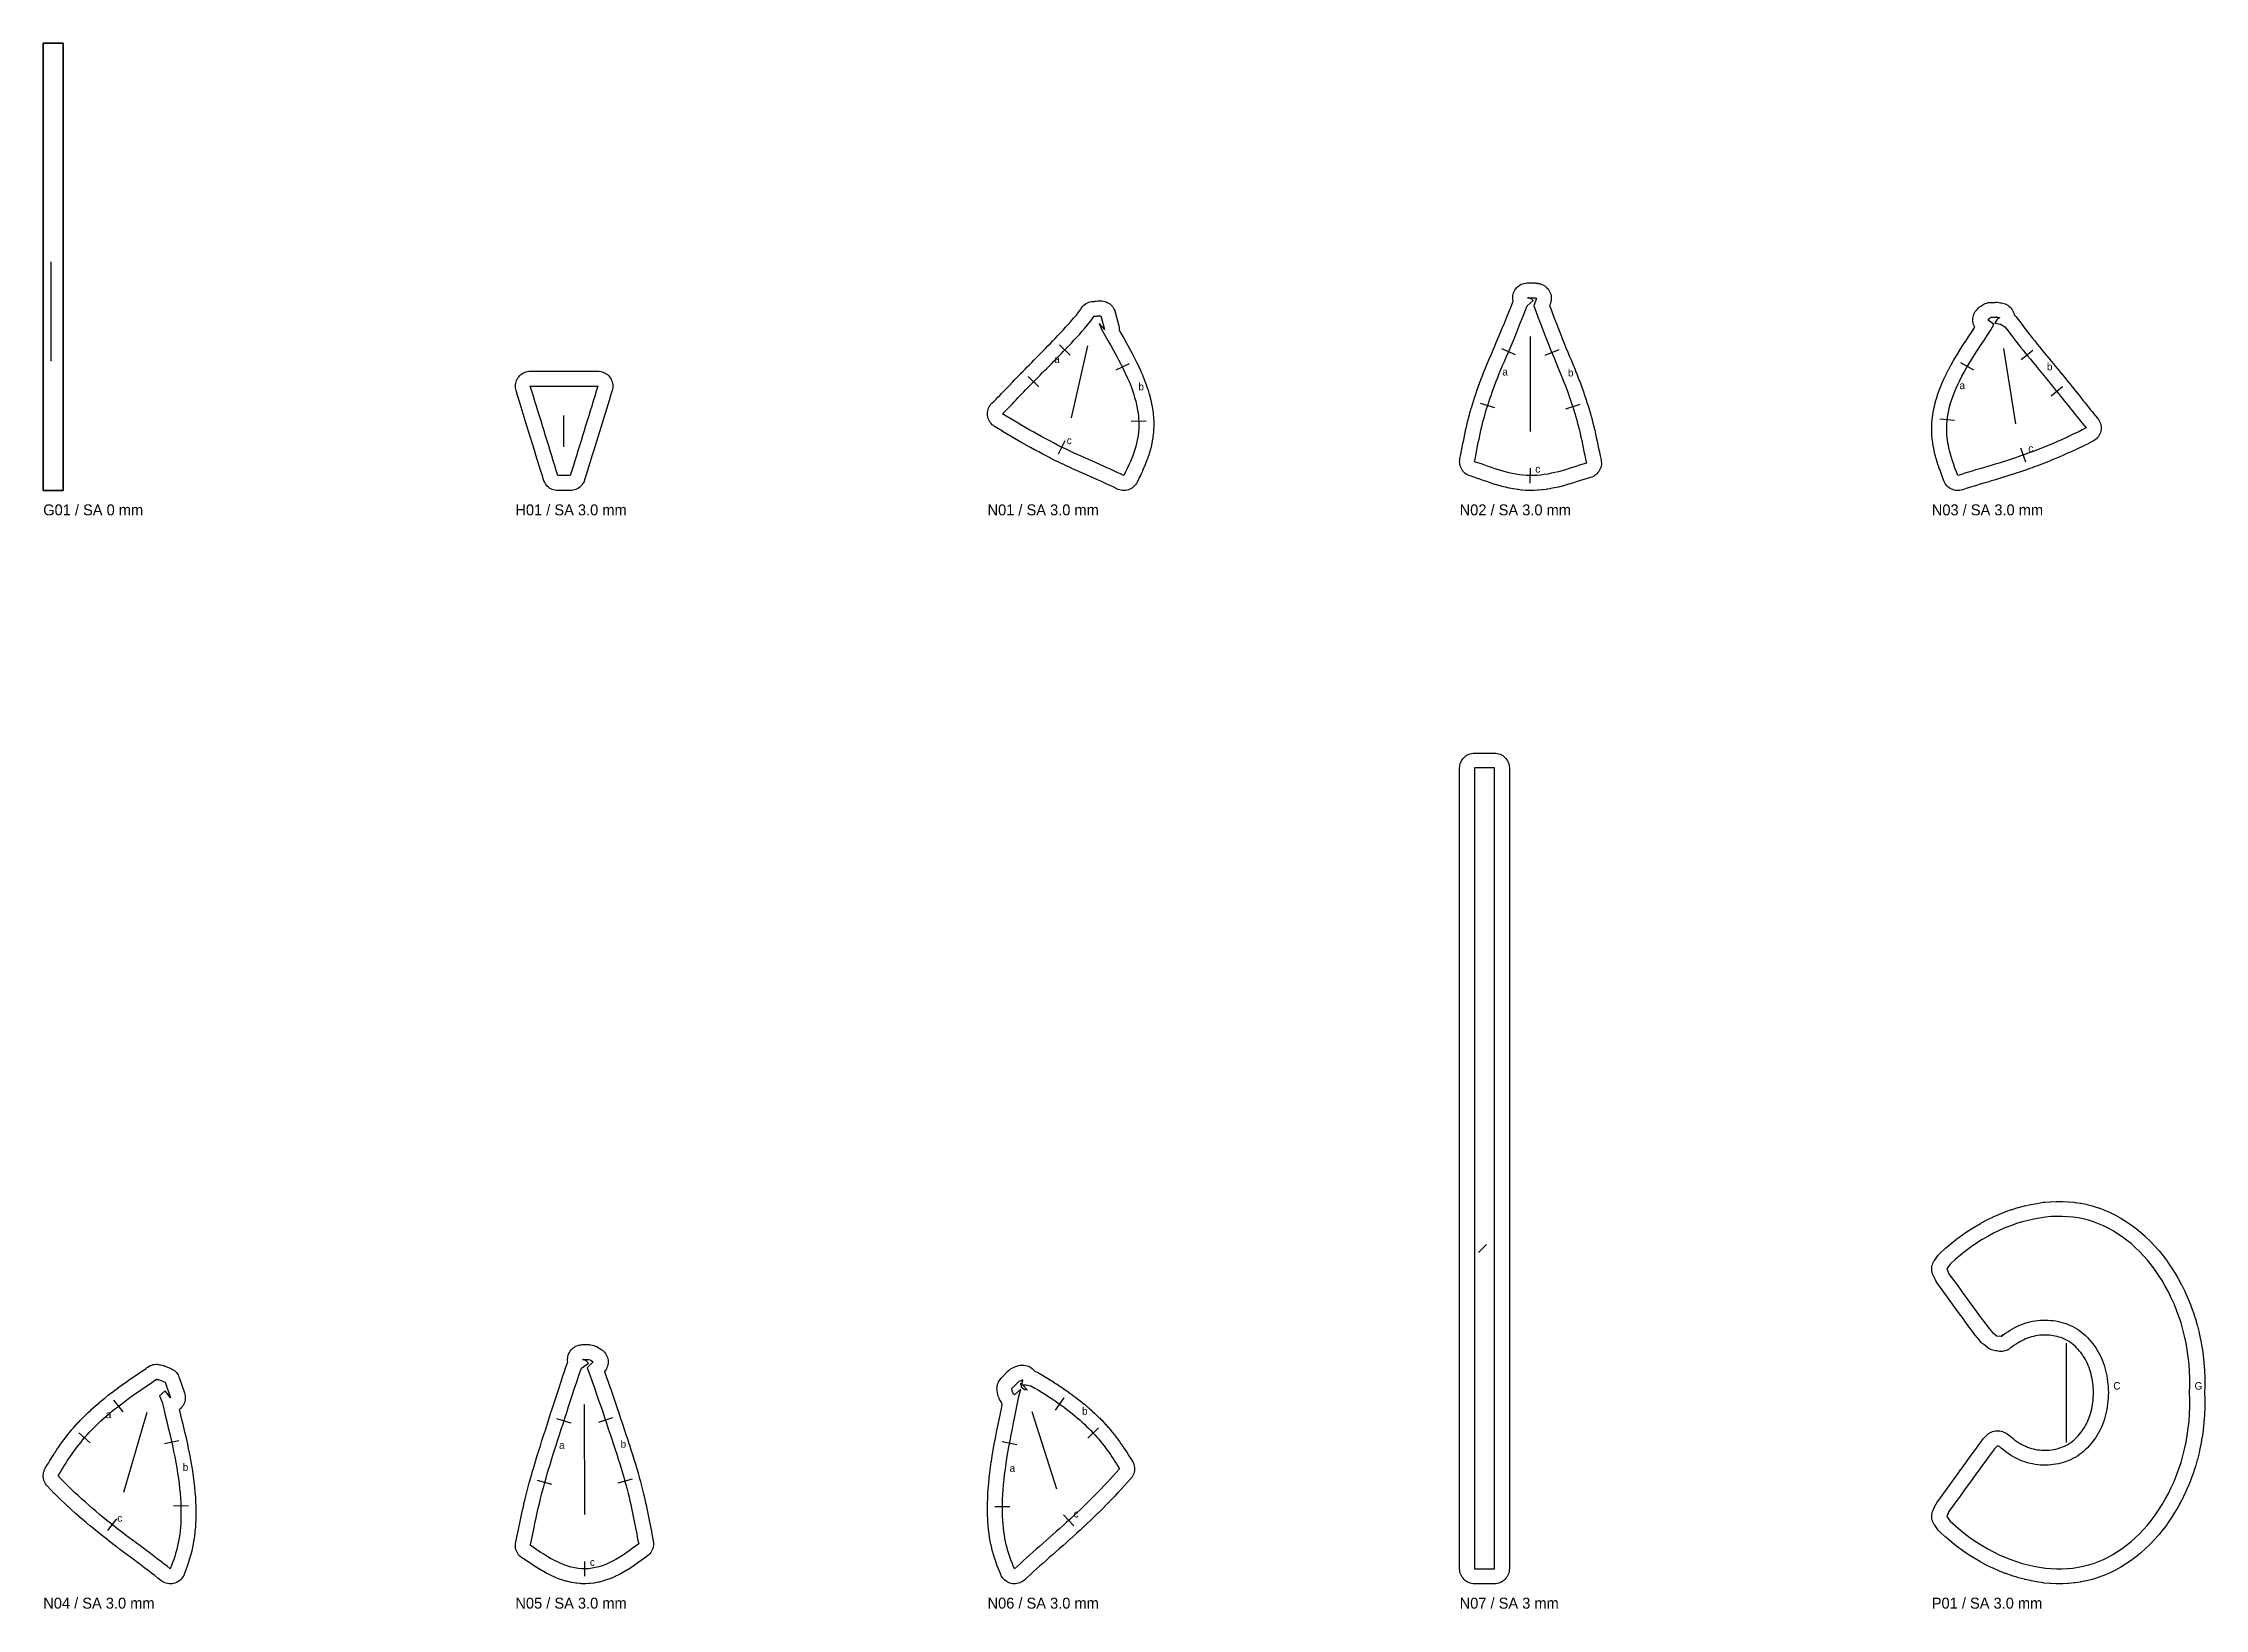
# Model space of a CAD drawing. Header units: millimetres. Extents: x 0 to 435, y -665 to 180.
# Drawn here: x 0 to 434.9, y -445 to -130 of the extents above; entities that cross this region are included whole.
import ezdxf

# ---------------------------------------------------------------- set-up
doc = ezdxf.new("R2010")
doc.units = ezdxf.units.MM
for name, color, linetype in [('CUT', 7, 'Continuous'), ('GRAIN', 4, 'Continuous'), ('LABEL', 8, 'Continuous'), ('NOTCH', 2, 'Continuous'), ('SEW', 5, 'Continuous')]:
    doc.layers.add(name, color=color, linetype=linetype)

msp = doc.modelspace()

# ---------------------------------------------------------------- texts
at = {"layer": 'LABEL'}
for s, height, p in [('a', 1.5, (203.42, -194.33)), ('a', 1.5, (293.59, -196.85)), ('b', 1.5, (306.78, -197.05)), ('b', 1.5, (403.16, -195.82)), ('b', 1.5, (220.36, -199.84)), ('a', 1.5, (385.57, -199.6)), ('c', 1.5, (205.95, -210.67)), ('c', 1.5, (399.42, -212.27)), ('c', 1.5, (300.22, -216.4)), ('G01 / SA 0 mm', 2.2, (0, -225)), ('H01 / SA 3.0 mm', 2.2, (95, -225)), ('N01 / SA 3.0 mm', 2.2, (190, -225)), ('N02 / SA 3.0 mm', 2.2, (285, -225)), ('N03 / SA 3.0 mm', 2.2, (380, -225)), ('C', 1.5, (416.53, -400.91)), ('G', 1.5, (432.88, -400.93)), ('b', 1.5, (209.02, -405.97)), ('a', 1.5, (12.58, -406.67)), ('a', 1.5, (103.79, -412.83)), ('b', 1.5, (116.17, -412.62)), ('b', 1.5, (28.07, -417.3)), ('a', 1.5, (194.44, -417.48)), ('c', 1.5, (207.33, -426.66)), ('c', 1.5, (14.9, -427.51)), ('c', 1.5, (109.99, -436.4)), ('N04 / SA 3.0 mm', 2.2, (0, -445)), ('N05 / SA 3.0 mm', 2.2, (95, -445)), ('N06 / SA 3.0 mm', 2.2, (190, -445)), ('N07 / SA 3 mm', 2.2, (285, -445)), ('P01 / SA 3.0 mm', 2.2, (380, -445))]:
    msp.add_text(s, height=height, dxfattribs=at).set_placement(p)

# ---------------------------------------------------------------- linework, layer by layer
at = {"layer": 'CUT'}
for points in [[(0, -220), (0, -129.99), (4, -129.99), (4, -220)], [(295.76, -181.88), (295.71, -181.64), (295.69, -181.34), (295.69, -181.05), (295.72, -180.76), (295.78, -180.48), (295.86, -180.2), (295.98, -179.93), (296.12, -179.67), (296.28, -179.43), (296.46, -179.21), (296.67, -179), (296.9, -178.81), (297.14, -178.65), (297.39, -178.51), (297.66, -178.4), (297.94, -178.32), (298.23, -178.26), (298.52, -178.23), (298.55, -178.22), (298.57, -178.22), (298.64, -178.22), (298.65, -178.22), (298.74, -178.22), (298.76, -178.22), (298.86, -178.21), (298.9, -178.21), (299.01, -178.21), (299.05, -178.21), (299.17, -178.21), (299.21, -178.21), (299.34, -178.21), (299.38, -178.21), (299.51, -178.21), (299.56, -178.21), (299.68, -178.22), (299.72, -178.22), (299.84, -178.23), (299.89, -178.23), (299.99, -178.23), (300.02, -178.24), (300.12, -178.24), (300.23, -178.25), (300.33, -178.26), (300.48, -178.28), (300.65, -178.3), (300.76, -178.32), (300.93, -178.35), (301.01, -178.37), (301.11, -178.4), (301.16, -178.41), (301.2, -178.42), (301.24, -178.43), (301.27, -178.44), (301.28, -178.44), (301.57, -178.54), (301.85, -178.67), (302.11, -178.83), (302.35, -179.01), (302.57, -179.21), (302.78, -179.44), (302.95, -179.68), (303.11, -179.94), (303.23, -180.22), (303.33, -180.51), (303.4, -180.8), (303.44, -181.1), (303.44, -181.41), (303.42, -181.71), (303.36, -182.01), (303.28, -182.3), (303.1, -182.82), (303.19, -183.07), (303.62, -184.21), (304.05, -185.34), (304.47, -186.42), (304.87, -187.46), (305.26, -188.46), (305.64, -189.42), (306.02, -190.36), (306.4, -191.27), (306.76, -192.16), (307.12, -193.02), (307.48, -193.87), (307.48, -193.88), (307.82, -194.7), (307.82, -194.71), (308.15, -195.51), (308.16, -195.53), (308.47, -196.32), (308.48, -196.34), (308.78, -197.1), (308.79, -197.12), (309.08, -197.87), (309.09, -197.89), (309.36, -198.63), (309.37, -198.65), (309.63, -199.37), (309.64, -199.39), (309.89, -200.1), (309.9, -200.12), (310.14, -200.82), (310.15, -200.84), (310.38, -201.53), (310.39, -201.55), (310.61, -202.23), (310.62, -202.26), (310.83, -202.93), (310.84, -202.95), (311.05, -203.62), (311.05, -203.65), (311.25, -204.32), (311.26, -204.35), (311.45, -205.01), (311.46, -205.05), (311.64, -205.72), (311.65, -205.75), (311.82, -206.42), (311.83, -206.45), (312, -207.14), (312.01, -207.17), (312.17, -207.86), (312.18, -207.89), (312.34, -208.58), (312.34, -208.61), (312.5, -209.32), (312.5, -209.34), (312.65, -210.06), (312.65, -210.07), (312.8, -210.8), (312.81, -210.8), (312.96, -211.54), (313.11, -212.29), (313.27, -213.04), (313.45, -213.85), (313.5, -214.15), (313.52, -214.45), (313.51, -214.75), (313.47, -215.05), (313.4, -215.35), (313.3, -215.63), (313.17, -215.91), (313.02, -216.17), (312.83, -216.41), (312.63, -216.63), (312.4, -216.84), (312.16, -217.01), (311.9, -217.17), (311.62, -217.29), (311.33, -217.39), (310.67, -217.58), (310.01, -217.78), (309.33, -218), (308.63, -218.22), (308.62, -218.22), (307.92, -218.45), (307.91, -218.45), (307.21, -218.67), (307.15, -218.69), (306.44, -218.89), (306.4, -218.91), (305.69, -219.1), (305.62, -219.12), (304.91, -219.3), (304.82, -219.32), (304.11, -219.47), (304.05, -219.49), (303.33, -219.63), (303.23, -219.65), (302.51, -219.76), (302.43, -219.78), (301.71, -219.87), (301.59, -219.88), (300.87, -219.95), (300.74, -219.96), (300.02, -219.99), (299.91, -219.99), (299.19, -220), (299.07, -220), (298.35, -219.97), (298.22, -219.97), (297.51, -219.91), (297.39, -219.9), (296.68, -219.82), (296.56, -219.8), (295.85, -219.69), (295.76, -219.68), (295.05, -219.55), (294.94, -219.52), (294.24, -219.36), (294.16, -219.35), (293.46, -219.17), (293.39, -219.15), (292.69, -218.95), (292.62, -218.93), (291.93, -218.72), (291.87, -218.7), (291.18, -218.48), (291.13, -218.46), (290.44, -218.22), (290.42, -218.22), (289.73, -217.97), (289.73, -217.97), (289.04, -217.73), (288.38, -217.49), (287.74, -217.27), (287.1, -217.06), (286.82, -216.96), (286.56, -216.83), (286.31, -216.68), (286.07, -216.5), (285.86, -216.3), (285.66, -216.08), (285.49, -215.84), (285.34, -215.59), (285.22, -215.32), (285.12, -215.04), (285.05, -214.76), (285.01, -214.46), (285, -214.17), (285.02, -213.88), (285.06, -213.59), (285.23, -212.77), (285.39, -212.02), (285.53, -211.27), (285.67, -210.53), (285.67, -210.53), (285.82, -209.8), (285.82, -209.78), (285.96, -209.06), (285.97, -209.04), (286.11, -208.33), (286.12, -208.31), (286.27, -207.61), (286.28, -207.58), (286.43, -206.89), (286.44, -206.86), (286.6, -206.18), (286.61, -206.15), (286.78, -205.48), (286.79, -205.45), (286.96, -204.78), (286.97, -204.75), (287.15, -204.09), (287.16, -204.06), (287.35, -203.4), (287.36, -203.37), (287.56, -202.71), (287.57, -202.68), (287.77, -202.02), (287.78, -201.99), (288, -201.32), (288, -201.29), (288.23, -200.62), (288.24, -200.59), (288.47, -199.91), (288.48, -199.88), (288.73, -199.18), (288.74, -199.16), (288.99, -198.45), (289, -198.42), (289.28, -197.7), (289.29, -197.67), (289.57, -196.93), (289.58, -196.9), (289.88, -196.15), (289.89, -196.12), (290.2, -195.35), (290.21, -195.33), (290.54, -194.54), (290.55, -194.52), (290.89, -193.71), (290.89, -193.69), (291.25, -192.86), (291.25, -192.85), (291.62, -192), (291.99, -191.12), (292.38, -190.21), (292.77, -189.29), (293.17, -188.33), (293.58, -187.33), (294, -186.3), (294.43, -185.23), (294.88, -184.12), (295.34, -182.98)], [(208.78, -183.51), (208.85, -183.39), (209.01, -183.15), (209.2, -182.92), (209.4, -182.72), (209.62, -182.53), (209.86, -182.37), (210.12, -182.23), (210.39, -182.12), (210.66, -182.03), (210.95, -181.97), (211.24, -181.94), (211.52, -181.94), (211.53, -181.94), (211.55, -181.93), (211.58, -181.93), (211.59, -181.93), (211.66, -181.91), (211.82, -181.89), (211.84, -181.89), (212.18, -181.86), (212.74, -181.85), (213.02, -181.86), (213.3, -181.9), (213.58, -181.96), (213.85, -182.05), (214.11, -182.16), (214.36, -182.3), (214.59, -182.46), (214.81, -182.64), (215.01, -182.84), (215.19, -183.06), (215.35, -183.3), (215.49, -183.55), (215.6, -183.81), (215.68, -184.08), (216.42, -186.84), (216.48, -187.13), (216.52, -187.43), (216.52, -187.73), (216.52, -187.76), (216.84, -188.32), (216.84, -188.33), (217.41, -189.34), (217.42, -189.35), (217.97, -190.33), (217.98, -190.35), (218.51, -191.31), (218.52, -191.34), (219.03, -192.27), (219.04, -192.3), (219.52, -193.22), (219.54, -193.26), (219.99, -194.15), (220.01, -194.2), (220.43, -195.08), (220.46, -195.13), (220.85, -195.99), (220.88, -196.05), (221.24, -196.89), (221.26, -196.96), (221.59, -197.78), (221.62, -197.85), (221.92, -198.66), (221.95, -198.74), (222.21, -199.53), (222.24, -199.61), (222.48, -200.38), (222.5, -200.47), (222.71, -201.23), (222.74, -201.32), (222.91, -202.06), (222.94, -202.16), (223.08, -202.89), (223.1, -202.99), (223.22, -203.71), (223.24, -203.82), (223.33, -204.52), (223.34, -204.63), (223.4, -205.32), (223.41, -205.44), (223.44, -206.12), (223.44, -206.24), (223.45, -206.91), (223.45, -207.03), (223.42, -207.7), (223.42, -207.82), (223.37, -208.48), (223.36, -208.6), (223.28, -209.26), (223.26, -209.38), (223.16, -210.03), (223.14, -210.15), (223.01, -210.8), (222.98, -210.91), (222.83, -211.57), (222.8, -211.67), (222.61, -212.33), (222.58, -212.43), (222.37, -213.09), (222.34, -213.18), (222.11, -213.84), (222.08, -213.92), (221.82, -214.59), (221.79, -214.66), (221.51, -215.33), (221.48, -215.4), (221.18, -216.07), (221.16, -216.12), (220.83, -216.81), (220.82, -216.85), (220.48, -217.55), (220.47, -217.57), (220.1, -218.32), (219.95, -218.58), (219.79, -218.83), (219.59, -219.05), (219.38, -219.26), (219.15, -219.44), (218.9, -219.6), (218.63, -219.74), (218.35, -219.85), (218.07, -219.93), (217.78, -219.98), (217.48, -220), (217.18, -219.99), (216.89, -219.96), (216.6, -219.89), (216.32, -219.8), (216.05, -219.68), (215.42, -219.36), (214.8, -219.05), (214.16, -218.76), (213.5, -218.46), (212.81, -218.15), (212.1, -217.83), (211.39, -217.52), (210.66, -217.2), (210.66, -217.2), (209.91, -216.87), (209.9, -216.87), (209.14, -216.54), (209.13, -216.53), (208.37, -216.19), (208.36, -216.18), (207.59, -215.84), (207.59, -215.83), (206.81, -215.48), (206.79, -215.47), (206.01, -215.11), (205.99, -215.1), (205.2, -214.73), (205.18, -214.72), (204.39, -214.34), (204.38, -214.33), (203.58, -213.94), (203.56, -213.93), (202.76, -213.53), (202.74, -213.52), (201.95, -213.11), (201.93, -213.1), (201.13, -212.68), (201.11, -212.68), (200.32, -212.25), (200.3, -212.24), (199.5, -211.82), (199.47, -211.8), (198.68, -211.37), (198.66, -211.36), (197.87, -210.92), (197.85, -210.91), (197.05, -210.46), (197.03, -210.45), (196.24, -209.99), (196.23, -209.98), (195.43, -209.53), (195.42, -209.52), (194.63, -209.05), (194.61, -209.04), (193.83, -208.58), (193.04, -208.11), (193.01, -208.09), (192.22, -207.61), (192.21, -207.61), (191.43, -207.12), (191.18, -206.95), (190.95, -206.76), (190.74, -206.54), (190.55, -206.3), (190.39, -206.04), (190.25, -205.77), (190.15, -205.49), (190.07, -205.2), (190.02, -204.9), (190, -204.6), (190.01, -204.3), (190.05, -204), (190.13, -203.7), (190.23, -203.42), (190.36, -203.15), (190.52, -202.89), (190.7, -202.65), (190.9, -202.42), (191.33, -202.01), (191.72, -201.62), (192.1, -201.24), (192.47, -200.86), (192.84, -200.48), (193.21, -200.09), (193.59, -199.7), (193.96, -199.31), (194.34, -198.91), (194.73, -198.51), (194.73, -198.5), (195.11, -198.1), (195.12, -198.1), (195.51, -197.69), (195.51, -197.68), (195.91, -197.27), (195.91, -197.27), (196.31, -196.85), (196.32, -196.85), (196.73, -196.43), (196.73, -196.42), (197.15, -196), (197.15, -195.99), (197.57, -195.56), (197.58, -195.56), (198, -195.12), (198.01, -195.12), (198.44, -194.68), (198.45, -194.68), (198.89, -194.23), (199.34, -193.77), (199.8, -193.31), (200.26, -192.84), (200.73, -192.37), (201.2, -191.89), (201.68, -191.4), (202.17, -190.9), (202.66, -190.39), (203.16, -189.88), (203.66, -189.36), (204.17, -188.82), (204.68, -188.28), (205.2, -187.73), (205.72, -187.16), (206.25, -186.58), (206.79, -185.98), (207.33, -185.35), (207.89, -184.7), (208.4, -184.07)], [(388.65, -187.15), (388.65, -187.15), (388.51, -186.88), (388.41, -186.6), (388.33, -186.31), (388.28, -186.02), (388.26, -185.72), (388.27, -185.42), (388.3, -185.12), (388.37, -184.83), (388.47, -184.54), (388.6, -184.27), (388.75, -184.01), (388.93, -183.77), (389.13, -183.55), (389.43, -183.24), (389.63, -183.06), (389.85, -182.89), (390.09, -182.74), (390.48, -182.52), (390.77, -182.38), (391.07, -182.27), (391.37, -182.19), (391.69, -182.15), (392.01, -182.14), (392.74, -182.15), (392.86, -182.13), (393.15, -182.13), (393.45, -182.15), (393.74, -182.21), (393.75, -182.21), (393.81, -182.22), (393.81, -182.22), (393.93, -182.23), (394.22, -182.27), (394.5, -182.34), (394.77, -182.44), (395.04, -182.56), (395.29, -182.71), (395.53, -182.88), (395.74, -183.08), (395.94, -183.29), (396.12, -183.52), (396.27, -183.77), (396.4, -184.03), (396.5, -184.31), (396.57, -184.59), (396.59, -184.69), (396.69, -184.77), (396.93, -185), (397.13, -185.24), (397.7, -186), (397.7, -186), (398.23, -186.72), (398.74, -187.39), (399.24, -188.04), (399.74, -188.68), (400.23, -189.3), (400.72, -189.91), (401.2, -190.52), (401.68, -191.11), (402.16, -191.69), (402.63, -192.27), (403.09, -192.83), (403.55, -193.39), (404.01, -193.95), (404.46, -194.49), (404.9, -195.03), (405.34, -195.56), (405.78, -196.08), (405.78, -196.09), (406.2, -196.6), (406.21, -196.61), (406.62, -197.11), (406.63, -197.12), (407.04, -197.62), (407.04, -197.63), (407.45, -198.12), (407.45, -198.13), (407.85, -198.62), (407.85, -198.62), (408.24, -199.11), (408.25, -199.11), (408.63, -199.59), (408.64, -199.6), (409.01, -200.07), (409.02, -200.08), (409.39, -200.55), (409.39, -200.55), (409.76, -201.01), (410.12, -201.48), (410.48, -201.93), (410.84, -202.38), (411.19, -202.82), (411.54, -203.26), (411.89, -203.7), (412.25, -204.13), (412.6, -204.56), (412.97, -205), (413.37, -205.47), (413.55, -205.71), (413.71, -205.96), (413.84, -206.23), (413.95, -206.52), (414.02, -206.81), (414.07, -207.11), (414.08, -207.41), (414.07, -207.71), (414.02, -208.01), (413.95, -208.3), (413.84, -208.58), (413.71, -208.85), (413.56, -209.11), (413.37, -209.35), (413.17, -209.57), (412.94, -209.77), (412.69, -209.94), (412.43, -210.09), (411.61, -210.5), (411.57, -210.52), (410.75, -210.92), (410.73, -210.93), (409.9, -211.33), (409.88, -211.34), (409.05, -211.73), (409.04, -211.73), (408.21, -212.12), (408.18, -212.13), (407.35, -212.51), (407.32, -212.52), (406.49, -212.89), (406.47, -212.9), (405.63, -213.26), (405.6, -213.27), (404.76, -213.63), (404.74, -213.64), (403.9, -213.99), (403.87, -214), (403.03, -214.34), (403, -214.35), (402.16, -214.68), (402.14, -214.69), (401.29, -215.01), (401.27, -215.02), (400.43, -215.33), (400.4, -215.34), (399.56, -215.64), (399.53, -215.65), (398.7, -215.95), (398.68, -215.95), (397.84, -216.24), (397.82, -216.25), (396.99, -216.53), (396.97, -216.53), (396.15, -216.8), (396.13, -216.81), (395.31, -217.07), (395.29, -217.08), (394.48, -217.33), (394.46, -217.34), (393.65, -217.58), (393.63, -217.59), (392.83, -217.82), (392.82, -217.83), (392.03, -218.06), (391.25, -218.29), (390.48, -218.52), (389.72, -218.74), (388.98, -218.96), (388.28, -219.17), (387.59, -219.39), (386.9, -219.61), (386.22, -219.84), (385.94, -219.92), (385.66, -219.98), (385.37, -220), (385.09, -220), (384.8, -219.97), (384.52, -219.91), (384.25, -219.83), (383.98, -219.72), (383.73, -219.58), (383.49, -219.43), (383.26, -219.25), (383.06, -219.05), (382.87, -218.83), (382.71, -218.59), (382.57, -218.34), (382.45, -218.08), (382.15, -217.29), (382.15, -217.28), (381.87, -216.55), (381.86, -216.52), (381.6, -215.8), (381.58, -215.75), (381.33, -215.05), (381.31, -214.99), (381.09, -214.29), (381.07, -214.22), (380.86, -213.53), (380.84, -213.45), (380.66, -212.76), (380.64, -212.67), (380.48, -211.99), (380.46, -211.89), (380.33, -211.22), (380.31, -211.11), (380.2, -210.44), (380.18, -210.33), (380.1, -209.66), (380.09, -209.55), (380.04, -208.88), (380.03, -208.76), (380, -208.1), (380, -207.97), (380, -207.31), (380, -207.18), (380.03, -206.51), (380.04, -206.39), (380.09, -205.71), (380.1, -205.6), (380.18, -204.91), (380.2, -204.8), (380.31, -204.1), (380.33, -203.99), (380.47, -203.29), (380.49, -203.18), (380.66, -202.47), (380.69, -202.37), (380.89, -201.65), (380.92, -201.55), (381.15, -200.82), (381.18, -200.72), (381.44, -199.98), (381.47, -199.89), (381.76, -199.13), (381.8, -199.05), (382.12, -198.27), (382.15, -198.19), (382.51, -197.41), (382.54, -197.34), (382.93, -196.53), (382.96, -196.47), (383.38, -195.65), (383.41, -195.59), (383.86, -194.76), (383.89, -194.71), (384.38, -193.86), (384.4, -193.81), (384.91, -192.95), (384.94, -192.91), (385.48, -192.02), (385.5, -191.99), (386.07, -191.09), (386.08, -191.07), (386.68, -190.15), (386.69, -190.13), (387.31, -189.18), (387.31, -189.17), (387.96, -188.2), (388.62, -187.19)], [(99.14, -212.88), (98.83, -211.88), (97.6, -207.88), (96.98, -205.88), (95.75, -201.88), (95.44, -200.88), (95.13, -199.88), (95.06, -199.6), (95.02, -199.31), (95, -199.01), (95.01, -198.72), (95.06, -198.42), (95.13, -198.14), (95.23, -197.86), (95.35, -197.59), (95.5, -197.34), (95.68, -197.1), (95.87, -196.88), (96.09, -196.68), (96.33, -196.51), (96.58, -196.36), (96.85, -196.23), (97.13, -196.13), (97.41, -196.06), (97.71, -196.01), (98, -196), (111.6, -196), (111.89, -196.01), (112.19, -196.06), (112.47, -196.13), (112.75, -196.23), (113.02, -196.36), (113.27, -196.51), (113.51, -196.68), (113.73, -196.88), (113.92, -197.1), (114.1, -197.34), (114.25, -197.59), (114.37, -197.86), (114.47, -198.14), (114.54, -198.42), (114.59, -198.72), (114.6, -199.01), (114.58, -199.31), (114.54, -199.6), (114.47, -199.88), (114.16, -200.88), (113.85, -201.88), (110.77, -211.88), (110.46, -212.88), (109.23, -216.88), (108.92, -217.88), (108.82, -218.16), (108.69, -218.42), (108.54, -218.68), (108.36, -218.91), (108.17, -219.13), (107.95, -219.32), (107.71, -219.5), (107.46, -219.65), (107.19, -219.77), (106.92, -219.87), (106.63, -219.94), (106.34, -219.99), (106.05, -220), (103.55, -220), (103.26, -219.99), (102.97, -219.94), (102.68, -219.87), (102.41, -219.77), (102.14, -219.65), (101.89, -219.5), (101.65, -219.32), (101.43, -219.13), (101.24, -218.91), (101.06, -218.68), (100.91, -218.42), (100.78, -218.16), (100.68, -217.88), (100.37, -216.88), (100.07, -215.88)], [(285, -437), (285, -275.84), (285.01, -275.55), (285.06, -275.26), (285.13, -274.97), (285.23, -274.69), (285.35, -274.43), (285.51, -274.18), (285.68, -273.94), (285.88, -273.72), (286.1, -273.52), (286.33, -273.35), (286.59, -273.2), (286.85, -273.07), (287.13, -272.97), (287.41, -272.9), (287.71, -272.86), (288, -272.84), (292, -272.84), (292.29, -272.86), (292.59, -272.9), (292.87, -272.97), (293.15, -273.07), (293.41, -273.2), (293.67, -273.35), (293.9, -273.52), (294.12, -273.72), (294.32, -273.94), (294.49, -274.18), (294.65, -274.43), (294.77, -274.69), (294.87, -274.97), (294.94, -275.26), (294.99, -275.55), (295, -275.84), (295, -437), (294.99, -437.29), (294.94, -437.59), (294.87, -437.87), (294.77, -438.15), (294.65, -438.41), (294.49, -438.67), (294.32, -438.9), (294.12, -439.12), (293.9, -439.32), (293.67, -439.49), (293.41, -439.65), (293.15, -439.77), (292.87, -439.87), (292.59, -439.94), (292.29, -439.99), (292, -440), (288, -440), (287.71, -439.99), (287.41, -439.94), (287.13, -439.87), (286.85, -439.77), (286.59, -439.65), (286.33, -439.49), (286.1, -439.32), (285.88, -439.12), (285.68, -438.9), (285.51, -438.67), (285.35, -438.41), (285.23, -438.15), (285.13, -437.87), (285.06, -437.59), (285.01, -437.29)], [(389.63, -411.87), (390.23, -411.04), (390.43, -410.8), (391, -410.18), (391.21, -409.97), (391.44, -409.79), (391.69, -409.62), (391.95, -409.49), (392.23, -409.37), (392.51, -409.29), (392.8, -409.24), (393.09, -409.21), (393.39, -409.21), (393.69, -409.24), (393.97, -409.31), (394.26, -409.39), (394.53, -409.51), (394.95, -409.72), (395.19, -409.85), (395.43, -410.01), (395.65, -410.19), (396.01, -410.52), (396.35, -410.8), (396.69, -411.07), (397.05, -411.32), (397.41, -411.56), (397.77, -411.78), (398.14, -411.98), (398.52, -412.17), (398.9, -412.34), (399.29, -412.49), (399.68, -412.63), (400.08, -412.75), (400.49, -412.86), (400.9, -412.95), (401.28, -413.02), (401.65, -413.07), (402.05, -413.1), (402.46, -413.12), (402.87, -413.13), (403.29, -413.12), (403.69, -413.09), (404.08, -413.05), (404.46, -412.99), (404.83, -412.92), (405.2, -412.83), (405.57, -412.72), (405.94, -412.6), (406.31, -412.46), (406.72, -412.28), (407.1, -412.11), (407.39, -411.96), (407.66, -411.8), (407.93, -411.61), (408.23, -411.38), (408.56, -411.09), (408.89, -410.8), (409.19, -410.51), (409.47, -410.22), (409.74, -409.91), (410, -409.59), (410.25, -409.25), (410.49, -408.9), (410.71, -408.54), (410.93, -408.17), (411.13, -407.79), (411.32, -407.39), (411.5, -406.98), (411.66, -406.57), (411.81, -406.14), (411.95, -405.71), (412.07, -405.26), (412.18, -404.81), (412.27, -404.36), (412.35, -403.9), (412.41, -403.43), (412.46, -402.96), (412.5, -402.49), (412.52, -402.01), (412.53, -401.54), (412.52, -401.06), (412.5, -400.59), (412.46, -400.11), (412.41, -399.64), (412.35, -399.18), (412.27, -398.71), (412.17, -398.26), (412.07, -397.81), (411.94, -397.37), (411.81, -396.93), (411.66, -396.51), (411.5, -396.09), (411.32, -395.68), (411.13, -395.29), (410.93, -394.9), (410.71, -394.53), (410.49, -394.17), (410.25, -393.82), (410, -393.49), (409.74, -393.16), (409.47, -392.86), (409.18, -392.56), (408.89, -392.27), (408.56, -391.98), (408.22, -391.69), (407.93, -391.46), (407.66, -391.27), (407.39, -391.11), (407.1, -390.96), (406.71, -390.79), (406.31, -390.61), (405.94, -390.47), (405.57, -390.35), (405.2, -390.24), (404.83, -390.15), (404.45, -390.08), (404.07, -390.02), (403.68, -389.98), (403.28, -389.95), (402.87, -389.94), (402.46, -389.95), (402.05, -389.97), (401.65, -390), (401.27, -390.05), (400.89, -390.12), (400.48, -390.21), (400.07, -390.32), (399.67, -390.44), (399.27, -390.58), (398.88, -390.73), (398.5, -390.91), (398.11, -391.09), (397.73, -391.3), (397.35, -391.53), (396.95, -391.78), (396.53, -392.07), (396.52, -392.07), (396.15, -392.32), (395.8, -392.6), (395.56, -392.77), (395.31, -392.92), (395.05, -393.04), (394.77, -393.14), (394.49, -393.2), (394.2, -393.24), (393.91, -393.26), (393.62, -393.24), (393.33, -393.2), (393.09, -393.14), (392.83, -393.11), (392.55, -393.07), (392.27, -393.01), (392, -392.91), (391.74, -392.8), (391.49, -392.65), (391.26, -392.49), (390.39, -391.81), (390.17, -391.62), (389.97, -391.42), (389.26, -390.6), (389.15, -390.47), (388.49, -389.62), (388.46, -389.58), (387.81, -388.71), (387.8, -388.7), (387.15, -387.82), (387.14, -387.81), (386.49, -386.93), (386.49, -386.92), (385.83, -386.02), (385.83, -386.02), (385.17, -385.11), (385.17, -385.11), (384.5, -384.18), (383.83, -383.25), (383.14, -382.3), (382.45, -381.35), (381.74, -380.38), (381.03, -379.4), (380.86, -379.14), (380.72, -378.87), (380.27, -377.88), (380.16, -377.61), (380.08, -377.33), (380.03, -377.05), (380, -376.76), (380, -376.47), (380.03, -376.18), (380.09, -375.89), (380.18, -375.62), (380.29, -375.35), (380.43, -375.09), (380.59, -374.85), (381.3, -373.89), (381.49, -373.66), (381.69, -373.46), (382.71, -372.53), (382.79, -372.46), (383.83, -371.57), (383.91, -371.51), (384.98, -370.66), (385.06, -370.6), (386.15, -369.8), (386.23, -369.73), (387.34, -368.98), (387.43, -368.92), (388.55, -368.21), (388.64, -368.16), (389.77, -367.5), (389.87, -367.44), (391.01, -366.83), (391.11, -366.78), (392.26, -366.22), (392.36, -366.17), (393.51, -365.66), (393.62, -365.61), (394.78, -365.15), (394.89, -365.11), (396.06, -364.7), (396.16, -364.67), (397.32, -364.31), (397.48, -364.26), (398.64, -363.97), (398.73, -363.95), (399.88, -363.69), (399.99, -363.67), (401.13, -363.46), (401.18, -363.45), (402.4, -363.24), (402.65, -363.21), (403.77, -363.12), (403.89, -363.11), (405, -363.07), (405.13, -363.07), (406.23, -363.07), (406.37, -363.08), (407.45, -363.13), (407.59, -363.14), (408.66, -363.24), (408.8, -363.26), (409.87, -363.41), (410.01, -363.44), (411.06, -363.64), (411.21, -363.67), (412.26, -363.93), (412.45, -363.99), (413.48, -364.32), (413.63, -364.37), (414.63, -364.75), (414.76, -364.8), (415.75, -365.23), (415.87, -365.29), (416.84, -365.76), (416.97, -365.83), (417.92, -366.35), (418.04, -366.42), (418.97, -367), (419.09, -367.07), (420, -367.69), (420.11, -367.77), (421.01, -368.44), (421.11, -368.52), (421.99, -369.23), (422.09, -369.32), (422.94, -370.08), (423.03, -370.16), (423.87, -370.97), (423.95, -371.05), (424.76, -371.9), (424.84, -371.99), (425.63, -372.88), (425.73, -373.01), (426.55, -374.03), (426.6, -374.1), (427.34, -375.09), (427.41, -375.19), (428.12, -376.22), (428.18, -376.31), (428.86, -377.38), (428.9, -377.45), (429.57, -378.56), (429.64, -378.68), (430.25, -379.83), (430.3, -379.92), (430.89, -381.11), (430.93, -381.2), (431.48, -382.42), (431.52, -382.52), (432.03, -383.77), (432.07, -383.87), (432.54, -385.15), (432.57, -385.25), (433, -386.56), (433.03, -386.66), (433.42, -387.99), (433.44, -388.1), (433.78, -389.45), (433.81, -389.55), (434.1, -390.93), (434.12, -391.03), (434.37, -392.42), (434.38, -392.53), (434.59, -393.93), (434.6, -394.04), (434.75, -395.46), (434.76, -395.56), (434.86, -396.99), (434.87, -397.1), (434.92, -398.54), (434.93, -398.64), (434.93, -400.08), (434.93, -400.19), (434.88, -401.54), (434.93, -402.89), (434.93, -402.99), (434.93, -404.43), (434.92, -404.54), (434.87, -405.98), (434.86, -406.08), (434.76, -407.51), (434.75, -407.62), (434.6, -409.04), (434.59, -409.14), (434.38, -410.55), (434.37, -410.65), (434.12, -412.04), (434.1, -412.15), (433.81, -413.52), (433.78, -413.62), (433.44, -414.98), (433.42, -415.08), (433.03, -416.41), (433, -416.51), (432.57, -417.82), (432.54, -417.92), (432.07, -419.2), (432.03, -419.3), (431.52, -420.55), (431.48, -420.65), (430.93, -421.87), (430.88, -421.97), (430.3, -423.15), (430.25, -423.24), (429.63, -424.39), (429.56, -424.52), (428.9, -425.62), (428.86, -425.69), (428.17, -426.77), (428.12, -426.85), (427.41, -427.89), (427.34, -427.99), (426.6, -428.98), (426.54, -429.04), (425.73, -430.07), (425.63, -430.19), (424.84, -431.09), (424.76, -431.17), (423.95, -432.02), (423.86, -432.1), (423.03, -432.91), (422.94, -433), (422.08, -433.76), (421.98, -433.84), (421.11, -434.56), (421, -434.64), (420.1, -435.3), (420, -435.38), (419.08, -436), (418.96, -436.08), (418.03, -436.65), (417.91, -436.72), (416.96, -437.24), (416.84, -437.31), (415.87, -437.78), (415.74, -437.84), (414.75, -438.27), (414.62, -438.32), (413.62, -438.7), (413.47, -438.76), (412.44, -439.08), (412.25, -439.14), (411.2, -439.4), (411.05, -439.43), (410, -439.63), (409.86, -439.66), (408.8, -439.81), (408.66, -439.83), (407.58, -439.93), (407.44, -439.94), (406.36, -439.99), (406.22, -440), (405.13, -440), (404.99, -440), (403.89, -439.95), (403.76, -439.95), (402.64, -439.85), (402.39, -439.82), (401.17, -439.62), (401.13, -439.61), (399.98, -439.4), (399.87, -439.37), (398.72, -439.12), (398.64, -439.1), (397.47, -438.8), (397.32, -438.76), (396.16, -438.4), (396.05, -438.36), (394.89, -437.95), (394.78, -437.91), (393.62, -437.45), (393.51, -437.41), (392.36, -436.89), (392.26, -436.85), (391.11, -436.29), (391.01, -436.24), (389.87, -435.63), (389.78, -435.57), (388.64, -434.91), (388.55, -434.86), (387.43, -434.15), (387.34, -434.09), (386.24, -433.34), (386.15, -433.28), (385.07, -432.48), (384.99, -432.42), (383.92, -431.57), (383.84, -431.51), (382.8, -430.62), (382.72, -430.56), (381.7, -429.63), (381.49, -429.42), (381.31, -429.2), (380.59, -428.24), (380.43, -427.99), (380.29, -427.74), (380.18, -427.47), (380.09, -427.2), (380.03, -426.91), (380, -426.62), (380, -426.33), (380.02, -426.04), (380.08, -425.76), (380.16, -425.48), (380.26, -425.21), (380.71, -424.22), (380.85, -423.95), (381.02, -423.69), (381.74, -422.7), (382.44, -421.74), (383.13, -420.78), (383.82, -419.84), (384.49, -418.9), (385.16, -417.98), (385.81, -417.07), (385.82, -417.07), (386.47, -416.18), (386.47, -416.17), (387.11, -415.29), (387.11, -415.29), (387.75, -414.42), (387.75, -414.41), (388.38, -413.55), (388.38, -413.55), (389.01, -412.71), (389.01, -412.7)], [(105.56, -395.39), (105.52, -395.13), (105.51, -394.83), (105.53, -394.54), (105.58, -394.25), (105.65, -393.97), (105.75, -393.69), (105.88, -393.43), (106.04, -393.18), (106.21, -392.95), (106.41, -392.73), (106.63, -392.54), (106.87, -392.36), (107.12, -392.22), (107.39, -392.09), (107.67, -392), (107.95, -391.93), (108.24, -391.89), (108.53, -391.87), (108.54, -391.87), (108.57, -391.87), (108.63, -391.87), (108.7, -391.87), (108.78, -391.87), (108.78, -391.87), (108.87, -391.87), (108.87, -391.87), (108.96, -391.87), (109.04, -391.87), (109.11, -391.87), (109.16, -391.87), (109.21, -391.87), (109.26, -391.87), (109.27, -391.86), (109.34, -391.86), (109.39, -391.86), (109.45, -391.86), (109.48, -391.86), (109.52, -391.86), (109.52, -391.86), (109.61, -391.86), (109.64, -391.86), (109.81, -391.87), (109.87, -391.88), (110.02, -391.89), (110.11, -391.9), (110.48, -391.98), (110.81, -392.06), (111.1, -392.16), (111.39, -392.28), (111.66, -392.44), (112.27, -392.83), (112.52, -393), (112.74, -393.2), (112.94, -393.41), (113.12, -393.65), (113.28, -393.9), (113.41, -394.17), (113.52, -394.45), (113.59, -394.74), (113.64, -395.03), (113.66, -395.33), (113.64, -395.62), (113.6, -395.92), (113.53, -396.21), (113.43, -396.49), (113.31, -396.76), (113.16, -397.01), (112.98, -397.25), (112.94, -397.3), (113.29, -398.3), (113.29, -398.31), (113.74, -399.59), (113.74, -399.6), (114.18, -400.85), (114.18, -400.86), (114.6, -402.08), (114.6, -402.08), (115.01, -403.28), (115.01, -403.28), (115.41, -404.45), (115.41, -404.46), (115.8, -405.6), (115.8, -405.61), (116.18, -406.73), (116.18, -406.73), (116.55, -407.84), (116.55, -407.84), (116.91, -408.92), (116.91, -408.92), (117.26, -409.97), (117.26, -409.98), (117.6, -411.01), (117.6, -411.01), (117.93, -412.02), (117.94, -412.03), (118.26, -413.02), (118.26, -413.03), (118.57, -413.99), (118.57, -414.01), (118.87, -414.95), (118.87, -414.97), (119.15, -415.88), (119.16, -415.91), (119.43, -416.8), (119.43, -416.82), (119.69, -417.7), (119.69, -417.72), (119.93, -418.58), (119.94, -418.6), (120.17, -419.43), (120.17, -419.46), (120.38, -420.26), (120.39, -420.29), (120.59, -421.08), (120.6, -421.1), (120.78, -421.87), (120.79, -421.89), (120.97, -422.64), (120.97, -422.66), (121.14, -423.38), (121.14, -423.4), (121.3, -424.11), (121.31, -424.13), (121.46, -424.82), (121.46, -424.84), (121.6, -425.51), (121.6, -425.53), (121.74, -426.19), (121.74, -426.21), (121.87, -426.86), (121.87, -426.87), (122, -427.51), (122, -427.52), (122.12, -428.15), (122.12, -428.16), (122.25, -428.79), (122.37, -429.41), (122.49, -430.04), (122.61, -430.68), (122.75, -431.37), (122.8, -431.67), (122.81, -431.98), (122.79, -432.29), (122.74, -432.59), (122.66, -432.89), (122.55, -433.17), (122.41, -433.45), (122.25, -433.71), (122.06, -433.95), (121.84, -434.16), (121.6, -434.36), (120.96, -434.84), (120.95, -434.85), (120.3, -435.33), (120.28, -435.34), (119.63, -435.82), (119.58, -435.85), (118.93, -436.31), (118.89, -436.34), (118.23, -436.78), (118.14, -436.84), (117.47, -437.25), (117.43, -437.28), (116.76, -437.68), (116.63, -437.75), (115.96, -438.11), (115.85, -438.17), (115.17, -438.5), (115.09, -438.54), (114.4, -438.84), (114.23, -438.91), (113.55, -439.17), (113.37, -439.23), (112.69, -439.44), (112.57, -439.48), (111.88, -439.66), (111.68, -439.7), (110.99, -439.83), (110.77, -439.87), (110.07, -439.95), (109.86, -439.97), (109.17, -440), (108.96, -440), (108.26, -439.98), (108.05, -439.97), (107.35, -439.9), (107.16, -439.88), (106.46, -439.76), (106.27, -439.73), (105.57, -439.57), (105.39, -439.52), (104.69, -439.32), (104.57, -439.28), (103.87, -439.04), (103.72, -438.99), (103.02, -438.71), (102.91, -438.66), (102.21, -438.34), (102.1, -438.29), (101.41, -437.95), (101.32, -437.9), (100.63, -437.52), (100.55, -437.48), (99.86, -437.08), (99.8, -437.04), (99.12, -436.62), (99.06, -436.58), (98.39, -436.14), (98.36, -436.12), (97.68, -435.68), (97.66, -435.66), (96.99, -435.2), (96.32, -434.75), (96.08, -434.57), (95.86, -434.37), (95.66, -434.15), (95.49, -433.91), (95.34, -433.65), (95.21, -433.38), (95.12, -433.1), (95.05, -432.81), (95.01, -432.51), (95, -432.22), (95.02, -431.92), (95.07, -431.63), (95.22, -430.93), (95.36, -430.3), (95.49, -429.67), (95.62, -429.05), (95.75, -428.42), (95.88, -427.78), (95.88, -427.77), (96.02, -427.12), (96.02, -427.11), (96.16, -426.46), (96.16, -426.45), (96.31, -425.78), (96.31, -425.77), (96.46, -425.09), (96.47, -425.07), (96.62, -424.38), (96.63, -424.36), (96.79, -423.65), (96.8, -423.63), (96.97, -422.9), (96.98, -422.88), (97.16, -422.12), (97.17, -422.11), (97.36, -421.33), (97.37, -421.31), (97.57, -420.52), (97.58, -420.5), (97.8, -419.68), (97.8, -419.66), (98.03, -418.82), (98.04, -418.8), (98.28, -417.94), (98.29, -417.92), (98.54, -417.04), (98.55, -417.02), (98.82, -416.11), (98.82, -416.09), (99.1, -415.17), (99.11, -415.15), (99.4, -414.2), (99.4, -414.19), (99.71, -413.22), (99.71, -413.21), (100.03, -412.22), (100.03, -412.21), (100.35, -411.19), (100.35, -411.19), (100.69, -410.15), (101.03, -409.08), (101.38, -407.99), (101.74, -406.88), (102.1, -405.75), (102.48, -404.59), (102.86, -403.41), (102.86, -403.41), (103.25, -402.2), (103.25, -402.2), (103.65, -400.96), (103.65, -400.96), (104.07, -399.7), (104.07, -399.69), (104.5, -398.4), (104.5, -398.39), (104.95, -397.05), (104.97, -396.97), (105.48, -395.57)], [(20.7, -396.66), (20.81, -396.56), (21.04, -396.38), (21.29, -396.22), (21.55, -396.09), (21.83, -395.98), (22.11, -395.9), (22.41, -395.85), (22.7, -395.83), (23, -395.84), (23.29, -395.87), (23.47, -395.92), (23.61, -395.93), (23.9, -395.98), (24.19, -396.07), (24.47, -396.18), (24.56, -396.22), (25.65, -396.67), (25.91, -396.79), (26.15, -396.93), (26.38, -397.1), (26.6, -397.28), (26.79, -397.49), (26.97, -397.71), (27.12, -397.95), (27.25, -398.21), (27.36, -398.47), (28.42, -401.58), (28.5, -401.86), (28.56, -402.15), (28.58, -402.44), (28.58, -402.73), (28.55, -403.02), (28.49, -403.31), (28.4, -403.59), (28.29, -403.86), (28.15, -404.12), (27.98, -404.36), (27.79, -404.59), (27.58, -404.79), (27.37, -404.97), (27.47, -405.38), (27.47, -405.38), (27.78, -406.65), (27.78, -406.65), (28.09, -407.89), (28.09, -407.91), (28.38, -409.13), (28.38, -409.15), (28.66, -410.34), (28.66, -410.37), (28.93, -411.54), (28.93, -411.57), (29.18, -412.72), (29.18, -412.76), (29.41, -413.89), (29.42, -413.92), (29.63, -415.04), (29.64, -415.08), (29.83, -416.17), (29.84, -416.21), (30.01, -417.28), (30.01, -417.32), (30.17, -418.37), (30.18, -418.41), (30.31, -419.43), (30.31, -419.48), (30.43, -420.48), (30.43, -420.53), (30.53, -421.5), (30.53, -421.55), (30.61, -422.5), (30.61, -422.56), (30.67, -423.47), (30.67, -423.53), (30.71, -424.42), (30.71, -424.48), (30.72, -425.35), (30.72, -425.41), (30.72, -426.25), (30.72, -426.31), (30.7, -427.12), (30.7, -427.19), (30.66, -427.98), (30.66, -428.05), (30.61, -428.81), (30.6, -428.88), (30.53, -429.61), (30.52, -429.69), (30.44, -430.4), (30.43, -430.47), (30.33, -431.16), (30.32, -431.24), (30.2, -431.91), (30.19, -431.99), (30.06, -432.64), (30.04, -432.71), (29.89, -433.35), (29.88, -433.42), (29.72, -434.05), (29.7, -434.12), (29.53, -434.73), (29.51, -434.8), (29.32, -435.4), (29.3, -435.47), (29.1, -436.07), (29.08, -436.12), (28.87, -436.72), (28.86, -436.76), (28.63, -437.38), (28.63, -437.39), (28.38, -438.05), (28.26, -438.32), (28.12, -438.59), (27.95, -438.83), (27.75, -439.06), (27.54, -439.26), (27.3, -439.45), (27.05, -439.61), (26.79, -439.74), (26.51, -439.85), (26.22, -439.93), (25.93, -439.98), (25.63, -440), (25.33, -439.99), (25.03, -439.95), (24.74, -439.88), (24.46, -439.79), (24.19, -439.66), (23.93, -439.51), (23.69, -439.34), (23.07, -438.84), (22.44, -438.35), (21.79, -437.85), (21.13, -437.35), (20.45, -436.84), (19.77, -436.32), (19.07, -435.8), (19.06, -435.8), (18.36, -435.27), (17.64, -434.74), (16.92, -434.2), (16.91, -434.19), (16.18, -433.64), (16.17, -433.64), (15.44, -433.08), (14.71, -432.53), (14.69, -432.52), (13.95, -431.96), (13.94, -431.94), (13.2, -431.37), (13.18, -431.36), (12.44, -430.78), (12.43, -430.77), (11.69, -430.18), (11.68, -430.17), (10.94, -429.58), (10.93, -429.57), (10.19, -428.97), (10.17, -428.96), (9.43, -428.35), (9.41, -428.33), (8.68, -427.72), (8.66, -427.7), (7.93, -427.08), (7.91, -427.07), (7.19, -426.44), (7.16, -426.42), (6.44, -425.79), (6.42, -425.77), (5.71, -425.13), (5.69, -425.11), (4.99, -424.47), (4.96, -424.44), (4.27, -423.79), (4.26, -423.78), (3.57, -423.13), (3.53, -423.09), (2.86, -422.43), (2.84, -422.42), (2.18, -421.76), (2.16, -421.74), (1.51, -421.08), (1.48, -421.05), (0.84, -420.39), (0.64, -420.16), (0.47, -419.92), (0.32, -419.65), (0.2, -419.38), (0.1, -419.09), (0.04, -418.8), (0, -418.5), (0, -418.2), (0.03, -417.9), (0.08, -417.6), (0.17, -417.31), (0.28, -417.03), (0.42, -416.77), (0.74, -416.22), (1.05, -415.72), (1.05, -415.71), (1.35, -415.21), (1.36, -415.2), (1.66, -414.71), (1.67, -414.69), (1.97, -414.2), (1.99, -414.17), (2.29, -413.69), (2.31, -413.66), (2.63, -413.17), (2.65, -413.14), (2.97, -412.66), (2.99, -412.63), (3.32, -412.15), (3.35, -412.11), (3.69, -411.63), (3.71, -411.6), (4.06, -411.12), (4.09, -411.08), (4.45, -410.61), (4.48, -410.57), (4.85, -410.1), (4.88, -410.06), (5.26, -409.59), (5.29, -409.55), (5.69, -409.08), (5.72, -409.04), (6.13, -408.57), (6.16, -408.54), (6.58, -408.06), (6.61, -408.03), (7.04, -407.56), (7.07, -407.53), (7.52, -407.06), (7.55, -407.02), (8.01, -406.55), (8.04, -406.52), (8.52, -406.05), (8.55, -406.02), (9.03, -405.55), (9.06, -405.52), (9.56, -405.05), (9.6, -405.02), (10.11, -404.55), (10.14, -404.53), (10.67, -404.06), (10.7, -404.03), (11.24, -403.56), (11.27, -403.54), (11.83, -403.07), (11.86, -403.04), (12.43, -402.57), (12.46, -402.55), (13.05, -402.08), (13.08, -402.06), (13.68, -401.59), (13.71, -401.57), (14.33, -401.1), (14.35, -401.08), (14.99, -400.61), (15.01, -400.59), (15.66, -400.12), (15.69, -400.1), (16.36, -399.62), (16.38, -399.61), (17.07, -399.13), (17.08, -399.12), (17.79, -398.63), (17.81, -398.61), (18.55, -398.11), (18.56, -398.1), (19.33, -397.59), (20.15, -397.03)], [(192.98, -403.77), (192.98, -403.76), (192.79, -403.5), (192.6, -403.2), (192.44, -402.93), (192.32, -402.65), (192.16, -402.25), (192.05, -401.9), (191.99, -401.54), (191.93, -401.1), (191.91, -400.8), (191.92, -400.5), (191.96, -400.21), (192.02, -399.92), (192.12, -399.64), (192.24, -399.37), (192.39, -399.11), (192.56, -398.87), (192.75, -398.65), (194.18, -397.17), (194.41, -396.95), (194.66, -396.77), (194.93, -396.61), (195.21, -396.47), (195.66, -396.29), (195.91, -396.2), (196.08, -396.16), (196.21, -396.11), (196.5, -396.04), (196.79, -396), (197.08, -395.99), (197.38, -396), (197.67, -396.05), (197.95, -396.12), (198.23, -396.23), (198.5, -396.35), (198.75, -396.51), (198.98, -396.69), (199.2, -396.89), (199.4, -397.11), (199.5, -397.25), (199.65, -397.28), (199.97, -397.4), (200.27, -397.56), (201.05, -398.02), (201.09, -398.04), (201.83, -398.49), (201.85, -398.51), (202.57, -398.95), (202.59, -398.96), (203.27, -399.39), (203.3, -399.41), (203.96, -399.84), (203.99, -399.86), (204.64, -400.28), (204.66, -400.3), (205.29, -400.73), (205.32, -400.75), (205.93, -401.17), (205.96, -401.19), (206.56, -401.62), (206.59, -401.64), (207.17, -402.06), (207.2, -402.09), (207.77, -402.51), (207.8, -402.54), (208.35, -402.96), (208.38, -402.99), (208.91, -403.41), (208.95, -403.44), (209.47, -403.86), (209.5, -403.89), (210, -404.32), (210.04, -404.35), (210.53, -404.77), (210.56, -404.8), (211.04, -405.23), (211.07, -405.26), (211.53, -405.69), (211.57, -405.72), (212.02, -406.15), (212.05, -406.18), (212.49, -406.61), (212.52, -406.64), (212.94, -407.07), (212.98, -407.11), (213.39, -407.54), (213.42, -407.57), (213.82, -408.01), (213.85, -408.04), (214.24, -408.48), (214.27, -408.51), (214.65, -408.95), (214.68, -408.98), (215.04, -409.42), (215.07, -409.46), (215.43, -409.9), (215.46, -409.93), (215.8, -410.37), (215.83, -410.41), (216.16, -410.85), (216.19, -410.89), (216.52, -411.33), (216.54, -411.37), (216.86, -411.82), (216.88, -411.85), (217.19, -412.3), (217.21, -412.33), (217.52, -412.78), (217.53, -412.81), (217.84, -413.27), (217.85, -413.28), (218.15, -413.75), (218.16, -413.76), (218.46, -414.23), (218.46, -414.23), (218.77, -414.71), (219.1, -415.23), (219.24, -415.48), (219.37, -415.76), (219.46, -416.04), (219.52, -416.33), (219.56, -416.63), (219.57, -416.92), (219.55, -417.22), (219.49, -417.51), (219.41, -417.8), (219.3, -418.08), (219.17, -418.34), (219.01, -418.59), (218.82, -418.83), (218.21, -419.52), (218.18, -419.55), (217.56, -420.24), (217.55, -420.25), (216.92, -420.94), (216.91, -420.96), (216.26, -421.65), (216.25, -421.66), (215.61, -422.36), (215.59, -422.37), (214.93, -423.06), (214.91, -423.08), (214.25, -423.77), (214.23, -423.79), (213.56, -424.47), (213.55, -424.49), (212.87, -425.17), (212.85, -425.18), (212.17, -425.85), (212.16, -425.87), (211.47, -426.54), (211.46, -426.55), (210.77, -427.21), (210.76, -427.23), (210.06, -427.88), (210.05, -427.9), (209.36, -428.55), (209.34, -428.56), (208.65, -429.2), (208.63, -429.21), (207.94, -429.85), (207.93, -429.86), (207.23, -430.49), (207.23, -430.49), (206.54, -431.12), (206.53, -431.12), (205.84, -431.74), (205.83, -431.75), (205.14, -432.36), (205.13, -432.37), (204.45, -432.97), (203.77, -433.56), (203.77, -433.57), (203.1, -434.16), (203.09, -434.17), (202.42, -434.74), (201.77, -435.32), (201.12, -435.89), (200.49, -436.45), (199.86, -437.01), (199.25, -437.56), (198.66, -438.11), (198.06, -438.65), (197.48, -439.2), (197.26, -439.38), (197.02, -439.55), (196.77, -439.69), (196.5, -439.81), (196.22, -439.9), (195.94, -439.96), (195.65, -439.99), (195.37, -440), (195.08, -439.98), (194.79, -439.93), (194.51, -439.85), (194.24, -439.75), (193.98, -439.62), (193.73, -439.47), (193.5, -439.3), (193.29, -439.1), (193.1, -438.88), (192.93, -438.65), (192.78, -438.4), (192.66, -438.14), (192.4, -437.49), (192.39, -437.47), (192.15, -436.87), (192.13, -436.83), (191.9, -436.24), (191.88, -436.18), (191.67, -435.6), (191.65, -435.53), (191.45, -434.94), (191.43, -434.87), (191.24, -434.27), (191.22, -434.2), (191.05, -433.59), (191.03, -433.51), (190.87, -432.89), (190.85, -432.81), (190.71, -432.17), (190.69, -432.1), (190.56, -431.44), (190.55, -431.36), (190.43, -430.69), (190.42, -430.61), (190.32, -429.91), (190.31, -429.84), (190.22, -429.12), (190.21, -429.05), (190.14, -428.3), (190.14, -428.23), (190.08, -427.46), (190.08, -427.39), (190.04, -426.59), (190.03, -426.53), (190.01, -425.7), (190.01, -425.64), (190, -424.79), (190, -424.73), (190.01, -423.84), (190.01, -423.79), (190.04, -422.87), (190.04, -422.82), (190.09, -421.88), (190.09, -421.83), (190.15, -420.86), (190.16, -420.81), (190.24, -419.82), (190.24, -419.77), (190.35, -418.76), (190.35, -418.71), (190.47, -417.67), (190.47, -417.63), (190.61, -416.56), (190.62, -416.52), (190.77, -415.43), (190.78, -415.39), (190.95, -414.28), (190.96, -414.24), (191.15, -413.11), (191.15, -413.08), (191.36, -411.92), (191.36, -411.89), (191.58, -410.72), (191.59, -410.69), (191.82, -409.49), (191.82, -409.48), (192.07, -408.25), (192.07, -408.24), (192.32, -407), (192.32, -406.99), (192.59, -405.72), (192.85, -404.42)]]:
    msp.add_lwpolyline(points, close=True, dxfattribs=at)
at = {"layer": 'GRAIN'}
for points in [[(1.6, -194), (1.6, -174)], [(206.89, -205.37), (210.21, -190.87)], [(299.23, -208.11), (299.29, -189.02)], [(396.88, -206.57), (394.48, -191.41)], [(104.77, -211.22), (104.77, -204.92)], [(288.8, -373.34), (290.4, -371.74)], [(407.14, -411.58), (407.14, -391.58)], [(108.97, -426.06), (108.92, -403.92)], [(16.21, -421.54), (20.92, -405.44)], [(203.93, -420.99), (198.99, -405.41)]]:
    msp.add_lwpolyline(points, dxfattribs=at)
at = {"layer": 'NOTCH'}
for points in [[(206.64, -192.76), (204.48, -190.67)], [(218.48, -194.49), (215.79, -195.81)], [(296.22, -192.68), (293.46, -191.51)], [(304.94, -191.68), (302.17, -192.82)], [(388.46, -195.79), (385.86, -194.29)], [(400.33, -191.82), (398, -193.71)], [(200.33, -199.17), (198.19, -197.08)], [(406.32, -199.12), (403.99, -201.01)], [(292.07, -203.36), (289.21, -202.46)], [(309.18, -202.69), (306.33, -203.61)], [(221.93, -206.02), (218.93, -206.11)], [(384.59, -205.92), (381.61, -205.63)], [(204.29, -212.61), (205.62, -209.93)], [(398.92, -214.28), (397.91, -211.45)], [(299.2, -218.5), (299.24, -215.5)], [(16.08, -405.43), (14.22, -403.07)], [(205.35, -402.6), (203.63, -405.05)], [(106.2, -407.71), (103.34, -406.79)], [(114.56, -406.62), (111.71, -407.58)], [(212.35, -408.63), (210.17, -410.68)], [(9.45, -411.61), (7.19, -409.63)], [(27.31, -411.21), (24.39, -411.87)], [(195.92, -412.02), (192.97, -411.46)], [(102.36, -420.04), (99.47, -419.23)], [(118.49, -418.98), (115.6, -419.78)], [(29.2, -424.29), (26.2, -424.38)], [(194.5, -424.49), (191.5, -424.49)], [(207.34, -428.36), (205.31, -426.15)], [(12.97, -429.28), (14.84, -426.93)], [(109, -438.5), (108.97, -435.5)]]:
    msp.add_lwpolyline(points, dxfattribs=at)
at = {"layer": 'SEW'}
for points in [[(0, -220), (4, -220), (4, -129.99), (0, -129.99)], [(299.78, -181.74), (299.54, -181.53), (299.32, -181.4), (299.15, -181.32), (299.01, -181.28), (298.9, -181.25), (298.82, -181.24), (298.74, -181.23), (298.69, -181.22), (298.68, -181.22), (298.72, -181.22), (298.78, -181.22), (298.87, -181.21), (298.97, -181.21), (299.08, -181.21), (299.2, -181.21), (299.32, -181.21), (299.44, -181.21), (299.57, -181.21), (299.68, -181.22), (299.79, -181.23), (299.89, -181.24), (300.01, -181.24), (300.15, -181.26), (300.26, -181.28), (300.34, -181.3), (300.4, -181.31), (300.43, -181.32), (300.44, -181.32), (299.93, -182.82), (300.37, -184.1), (300.82, -185.28), (301.25, -186.41), (301.67, -187.5), (302.07, -188.55), (302.47, -189.56), (302.86, -190.54), (303.24, -191.49), (303.62, -192.41), (303.99, -193.31), (304.35, -194.18), (304.71, -195.02), (305.05, -195.84), (305.37, -196.65), (305.69, -197.43), (305.99, -198.2), (306.28, -198.95), (306.55, -199.68), (306.82, -200.4), (307.07, -201.11), (307.31, -201.8), (307.54, -202.49), (307.76, -203.16), (307.97, -203.83), (308.18, -204.5), (308.37, -205.17), (308.56, -205.83), (308.74, -206.5), (308.92, -207.18), (309.09, -207.86), (309.25, -208.55), (309.41, -209.25), (309.56, -209.96), (309.72, -210.67), (309.87, -211.4), (310.02, -212.15), (310.17, -212.9), (310.34, -213.68), (310.52, -214.5), (309.82, -214.7), (309.11, -214.92), (308.41, -215.14), (307.71, -215.36), (307.01, -215.59), (306.31, -215.81), (305.6, -216.01), (304.89, -216.21), (304.18, -216.39), (303.47, -216.54), (302.75, -216.69), (302.04, -216.8), (301.32, -216.9), (300.6, -216.96), (299.88, -216.99), (299.17, -217), (298.45, -216.98), (297.74, -216.92), (297.02, -216.84), (296.31, -216.73), (295.6, -216.6), (294.9, -216.44), (294.2, -216.26), (293.5, -216.06), (292.8, -215.85), (292.11, -215.63), (291.42, -215.39), (290.74, -215.15), (290.05, -214.9), (289.37, -214.66), (288.69, -214.42), (288, -214.2), (288.17, -213.37), (288.33, -212.6), (288.48, -211.84), (288.62, -211.1), (288.76, -210.37), (288.9, -209.65), (289.05, -208.94), (289.2, -208.25), (289.36, -207.56), (289.52, -206.88), (289.69, -206.21), (289.86, -205.55), (290.05, -204.89), (290.23, -204.23), (290.43, -203.57), (290.64, -202.91), (290.85, -202.24), (291.08, -201.56), (291.31, -200.88), (291.56, -200.18), (291.81, -199.47), (292.09, -198.75), (292.37, -198.01), (292.67, -197.25), (292.98, -196.48), (293.31, -195.68), (293.65, -194.87), (294.01, -194.04), (294.38, -193.18), (294.75, -192.29), (295.14, -191.38), (295.54, -190.44), (295.94, -189.47), (296.35, -188.47), (296.78, -187.43), (297.21, -186.36), (297.66, -185.24), (298.14, -184.07), (298.61, -182.81)], [(211.42, -184.94), (211.42, -184.94), (211.43, -184.94), (211.44, -184.94), (211.46, -184.94), (211.48, -184.94), (211.51, -184.94), (211.53, -184.94), (211.57, -184.94), (211.61, -184.94), (211.65, -184.94), (211.7, -184.94), (211.75, -184.93), (211.8, -184.93), (211.86, -184.92), (211.92, -184.91), (211.98, -184.9), (212.03, -184.89), (212.09, -184.89), (212.13, -184.88), (212.22, -184.86), (212.23, -184.86), (212.79, -184.85), (213.52, -187.61), (212.5, -186.41), (213, -187.66), (213.63, -188.76), (214.23, -189.8), (214.8, -190.82), (215.35, -191.8), (215.88, -192.76), (216.38, -193.69), (216.86, -194.6), (217.31, -195.5), (217.73, -196.37), (218.12, -197.23), (218.48, -198.07), (218.81, -198.89), (219.11, -199.7), (219.37, -200.49), (219.61, -201.26), (219.82, -202.02), (220, -202.76), (220.14, -203.48), (220.26, -204.2), (220.35, -204.9), (220.41, -205.58), (220.44, -206.26), (220.45, -206.93), (220.43, -207.59), (220.38, -208.25), (220.3, -208.91), (220.2, -209.56), (220.07, -210.21), (219.91, -210.87), (219.73, -211.52), (219.52, -212.18), (219.28, -212.84), (219.02, -213.5), (218.74, -214.17), (218.44, -214.85), (218.12, -215.54), (217.78, -216.25), (217.41, -217), (216.76, -216.67), (216.1, -216.35), (215.42, -216.03), (214.73, -215.72), (214.03, -215.41), (213.32, -215.09), (212.59, -214.77), (211.86, -214.45), (211.11, -214.13), (210.36, -213.79), (209.6, -213.45), (208.83, -213.1), (208.05, -212.75), (207.27, -212.39), (206.49, -212.01), (205.7, -211.63), (204.9, -211.25), (204.11, -210.85), (203.31, -210.44), (202.52, -210.02), (201.72, -209.6), (200.92, -209.17), (200.12, -208.73), (199.32, -208.29), (198.52, -207.84), (197.73, -207.39), (196.94, -206.93), (196.14, -206.46), (195.36, -205.99), (194.57, -205.53), (193.78, -205.05), (193, -204.57), (193.44, -204.14), (193.84, -203.74), (194.23, -203.35), (194.62, -202.95), (195, -202.56), (195.38, -202.17), (195.76, -201.77), (196.13, -201.38), (196.51, -200.98), (196.9, -200.58), (197.28, -200.17), (197.67, -199.76), (198.07, -199.35), (198.47, -198.94), (198.88, -198.52), (199.29, -198.09), (199.71, -197.66), (200.14, -197.23), (200.58, -196.79), (201.02, -196.34), (201.47, -195.88), (201.93, -195.42), (202.39, -194.95), (202.86, -194.48), (203.34, -193.99), (203.83, -193.5), (204.32, -193), (204.81, -192.48), (205.32, -191.96), (205.83, -191.43), (206.35, -190.89), (206.87, -190.34), (207.4, -189.77), (207.94, -189.18), (208.48, -188.58), (209.04, -187.96), (209.6, -187.31), (210.19, -186.62), (210.8, -185.88), (211.44, -184.94), (211.43, -184.94), (211.42, -184.94)], [(391.26, -185.66), (391.56, -185.36), (391.95, -185.13), (393.13, -185.15), (393.07, -185.13), (393.06, -185.13), (393.07, -185.13), (393.11, -185.14), (393.14, -185.15), (393.19, -185.16), (393.24, -185.17), (393.28, -185.18), (393.33, -185.19), (393.38, -185.2), (393.42, -185.2), (393.46, -185.21), (393.5, -185.21), (393.53, -185.21), (393.56, -185.22), (393.59, -185.22), (393.61, -185.22), (393.62, -185.22), (393.63, -185.22), (393.64, -185.21), (393.63, -185.22), (393.18, -185.54), (393.14, -185.59), (393.1, -185.64), (392.68, -186.34), (393.85, -186.56), (394.73, -187.04), (395.29, -187.79), (395.83, -188.52), (396.35, -189.21), (396.87, -189.88), (397.38, -190.53), (397.88, -191.17), (398.38, -191.79), (398.87, -192.4), (399.35, -193), (399.83, -193.59), (400.31, -194.17), (400.78, -194.74), (401.24, -195.3), (401.7, -195.86), (402.15, -196.4), (402.59, -196.94), (403.03, -197.47), (403.46, -197.99), (403.89, -198.51), (404.3, -199.02), (404.72, -199.52), (405.12, -200.02), (405.52, -200.51), (405.91, -200.99), (406.29, -201.47), (406.67, -201.94), (407.04, -202.41), (407.41, -202.88), (407.77, -203.34), (408.13, -203.79), (408.49, -204.24), (408.85, -204.69), (409.2, -205.14), (409.56, -205.59), (409.93, -206.03), (410.29, -206.48), (410.67, -206.93), (411.08, -207.41), (410.26, -207.82), (409.44, -208.23), (408.61, -208.62), (407.78, -209.01), (406.95, -209.4), (406.11, -209.78), (405.27, -210.15), (404.43, -210.51), (403.59, -210.87), (402.75, -211.21), (401.91, -211.55), (401.06, -211.88), (400.22, -212.21), (399.38, -212.52), (398.54, -212.82), (397.7, -213.12), (396.87, -213.4), (396.04, -213.68), (395.21, -213.95), (394.39, -214.21), (393.58, -214.47), (392.78, -214.71), (391.98, -214.95), (391.19, -215.18), (390.41, -215.41), (389.64, -215.64), (388.88, -215.86), (388.13, -216.08), (387.39, -216.3), (386.67, -216.53), (385.95, -216.77), (385.26, -217), (384.95, -216.22), (384.67, -215.48), (384.41, -214.77), (384.17, -214.06), (383.94, -213.37), (383.74, -212.68), (383.56, -212), (383.4, -211.32), (383.27, -210.64), (383.16, -209.97), (383.08, -209.31), (383.03, -208.64), (383, -207.97), (383, -207.3), (383.03, -206.63), (383.08, -205.95), (383.16, -205.27), (383.27, -204.58), (383.41, -203.88), (383.58, -203.17), (383.78, -202.45), (384.01, -201.71), (384.27, -200.96), (384.56, -200.2), (384.89, -199.43), (385.24, -198.64), (385.63, -197.84), (386.05, -197.02), (386.5, -196.19), (386.98, -195.34), (387.5, -194.47), (388.04, -193.59), (388.6, -192.69), (389.2, -191.77), (389.82, -190.83), (390.46, -189.85), (391.13, -188.84), (391.82, -187.78), (392.51, -186.62)], [(102.32, -213), (102.01, -212), (101.7, -211), (101.39, -210), (101.08, -209), (100.77, -208), (100.47, -207), (100.16, -206), (99.85, -205), (99.54, -204), (99.23, -203), (98.92, -202), (98.62, -201), (98.31, -200), (98, -199), (98.76, -199), (99.51, -199), (100.27, -199), (101.02, -199), (101.78, -199), (102.53, -199), (103.29, -199), (104.04, -199), (104.8, -199), (105.56, -199), (106.31, -199), (107.07, -199), (107.82, -199), (108.58, -199), (109.33, -199), (110.09, -199), (110.84, -199), (111.6, -199), (111.29, -200), (110.98, -201), (110.67, -202), (110.37, -203), (110.06, -204), (109.75, -205), (109.44, -206), (109.13, -207), (108.82, -208), (108.52, -209), (108.21, -210), (107.9, -211), (107.59, -212), (107.28, -213), (106.97, -214), (106.67, -215), (106.36, -216), (106.05, -217), (105.91, -217), (105.77, -217), (105.63, -217), (105.49, -217), (105.36, -217), (105.22, -217), (105.08, -217), (104.94, -217), (104.8, -217), (104.66, -217), (104.52, -217), (104.38, -217), (104.24, -217), (104.11, -217), (103.97, -217), (103.83, -217), (103.69, -217), (103.55, -217), (103.24, -216), (102.93, -215), (102.62, -214)], [(288, -437), (292, -437), (292, -275.84), (288, -275.84)], [(392.04, -413.65), (391.42, -414.48), (390.8, -415.33), (390.17, -416.19), (389.54, -417.06), (388.89, -417.94), (388.24, -418.83), (387.59, -419.74), (386.92, -420.66), (386.25, -421.59), (385.56, -422.54), (384.87, -423.5), (384.16, -424.47), (383.44, -425.46), (383, -426.45), (383.71, -427.41), (384.74, -428.34), (385.78, -429.22), (386.85, -430.06), (387.93, -430.86), (389.04, -431.62), (390.15, -432.32), (391.28, -432.98), (392.43, -433.59), (393.58, -434.15), (394.73, -434.66), (395.89, -435.12), (397.05, -435.53), (398.21, -435.89), (399.37, -436.19), (400.53, -436.45), (401.67, -436.66), (402.89, -436.86), (404.01, -436.96), (405.11, -437), (406.21, -437), (407.3, -436.94), (408.37, -436.84), (409.43, -436.69), (410.48, -436.48), (411.53, -436.22), (412.56, -435.9), (413.56, -435.52), (414.54, -435.09), (415.51, -434.62), (416.46, -434.09), (417.4, -433.52), (418.31, -432.9), (419.21, -432.23), (420.09, -431.52), (420.94, -430.75), (421.78, -429.95), (422.59, -429.1), (423.38, -428.21), (424.19, -427.18), (424.93, -426.19), (425.64, -425.16), (426.33, -424.08), (426.99, -422.97), (427.61, -421.82), (428.2, -420.64), (428.74, -419.42), (429.25, -418.17), (429.72, -416.89), (430.15, -415.58), (430.53, -414.25), (430.87, -412.89), (431.17, -411.52), (431.41, -410.13), (431.62, -408.72), (431.77, -407.3), (431.87, -405.87), (431.93, -404.43), (431.93, -402.98), (431.88, -401.54), (431.93, -400.09), (431.93, -398.65), (431.87, -397.21), (431.77, -395.78), (431.62, -394.36), (431.41, -392.95), (431.17, -391.56), (430.87, -390.18), (430.53, -388.83), (430.15, -387.49), (429.72, -386.19), (429.25, -384.91), (428.75, -383.65), (428.2, -382.44), (427.61, -381.25), (426.99, -380.1), (426.33, -378.99), (425.65, -377.92), (424.94, -376.88), (424.2, -375.89), (423.38, -374.87), (422.59, -373.98), (421.78, -373.13), (420.95, -372.32), (420.09, -371.56), (419.21, -370.84), (418.32, -370.17), (417.4, -369.55), (416.47, -368.98), (415.52, -368.46), (414.55, -367.98), (413.57, -367.55), (412.56, -367.17), (411.54, -366.85), (410.49, -366.59), (409.44, -366.38), (408.38, -366.23), (407.3, -366.13), (406.22, -366.07), (405.12, -366.07), (404.01, -366.11), (402.9, -366.2), (401.68, -366.41), (400.53, -366.62), (399.38, -366.88), (398.21, -367.17), (397.05, -367.53), (395.89, -367.94), (394.73, -368.4), (393.57, -368.91), (392.42, -369.48), (391.28, -370.09), (390.15, -370.75), (389.03, -371.45), (387.93, -372.21), (386.84, -373.01), (385.78, -373.86), (384.73, -374.75), (383.71, -375.67), (383, -376.64), (383.45, -377.63), (384.17, -378.61), (384.88, -379.58), (385.57, -380.54), (386.26, -381.49), (386.93, -382.42), (387.6, -383.35), (388.26, -384.26), (388.91, -385.15), (389.56, -386.04), (390.21, -386.91), (390.86, -387.78), (391.52, -388.63), (392.23, -389.44), (393.1, -390.12), (393.96, -390.2), (394.3, -389.87), (393.93, -390.26), (394.38, -389.9), (394.84, -389.59), (395.31, -389.27), (395.78, -388.97), (396.25, -388.69), (396.73, -388.43), (397.23, -388.19), (397.72, -387.97), (398.23, -387.77), (398.73, -387.59), (399.25, -387.43), (399.76, -387.3), (400.28, -387.18), (400.8, -387.08), (401.33, -387.02), (401.85, -386.97), (402.37, -386.95), (402.9, -386.94), (403.42, -386.96), (403.93, -386.99), (404.45, -387.04), (404.96, -387.12), (405.47, -387.22), (405.97, -387.34), (406.46, -387.48), (406.95, -387.65), (407.44, -387.83), (407.91, -388.04), (408.39, -388.25), (408.85, -388.49), (409.3, -388.76), (409.72, -389.05), (410.13, -389.38), (410.53, -389.72), (410.93, -390.07), (411.31, -390.44), (411.68, -390.83), (412.03, -391.23), (412.37, -391.64), (412.69, -392.08), (413, -392.52), (413.28, -392.98), (413.56, -393.46), (413.81, -393.94), (414.05, -394.44), (414.27, -394.94), (414.47, -395.46), (414.66, -395.99), (414.82, -396.52), (414.97, -397.06), (415.1, -397.61), (415.22, -398.16), (415.31, -398.71), (415.39, -399.27), (415.45, -399.84), (415.5, -400.4), (415.52, -400.97), (415.53, -401.54), (415.52, -402.1), (415.5, -402.67), (415.45, -403.24), (415.39, -403.8), (415.31, -404.36), (415.22, -404.92), (415.1, -405.47), (414.97, -406.01), (414.82, -406.55), (414.66, -407.09), (414.47, -407.61), (414.27, -408.13), (414.05, -408.63), (413.81, -409.13), (413.56, -409.62), (413.29, -410.09), (413, -410.55), (412.69, -411), (412.37, -411.43), (412.03, -411.84), (411.68, -412.25), (411.31, -412.63), (410.93, -413), (410.54, -413.35), (410.14, -413.69), (409.73, -414.02), (409.3, -414.32), (408.85, -414.59), (408.39, -414.82), (407.92, -415.03), (407.44, -415.24), (406.96, -415.42), (406.47, -415.59), (405.97, -415.73), (405.47, -415.85), (404.96, -415.95), (404.45, -416.03), (403.94, -416.08), (403.42, -416.11), (402.9, -416.13), (402.38, -416.12), (401.86, -416.1), (401.33, -416.05), (400.81, -415.98), (400.29, -415.89), (399.77, -415.77), (399.26, -415.64), (398.75, -415.48), (398.24, -415.3), (397.74, -415.1), (397.24, -414.88), (396.76, -414.64), (396.28, -414.38), (395.81, -414.1), (395.35, -413.8), (394.9, -413.48), (394.47, -413.14), (394.04, -412.78), (393.63, -412.41), (393.21, -412.21), (392.65, -412.83)], [(108.51, -394.87), (108.53, -394.87), (108.59, -394.87), (108.66, -394.87), (108.74, -394.87), (108.82, -394.87), (108.9, -394.87), (108.99, -394.87), (109.07, -394.87), (109.15, -394.87), (109.22, -394.87), (109.28, -394.87), (109.35, -394.86), (109.41, -394.86), (109.47, -394.86), (109.51, -394.86), (109.54, -394.86), (109.54, -394.86), (109.57, -394.86), (109.63, -394.87), (109.72, -394.88), (110.04, -394.96), (110.66, -395.36), (109.44, -396.58), (109.99, -397.96), (110.46, -399.29), (110.91, -400.58), (111.34, -401.83), (111.76, -403.05), (112.17, -404.25), (112.57, -405.42), (112.95, -406.56), (113.33, -407.69), (113.7, -408.79), (114.06, -409.87), (114.41, -410.92), (114.75, -411.95), (115.08, -412.96), (115.4, -413.94), (115.71, -414.9), (116, -415.84), (116.29, -416.76), (116.55, -417.66), (116.81, -418.53), (117.05, -419.39), (117.27, -420.22), (117.48, -421.03), (117.68, -421.81), (117.87, -422.58), (118.05, -423.33), (118.22, -424.05), (118.37, -424.76), (118.52, -425.45), (118.66, -426.13), (118.8, -426.79), (118.93, -427.44), (119.06, -428.09), (119.18, -428.72), (119.3, -429.35), (119.42, -429.98), (119.54, -430.62), (119.67, -431.26), (119.81, -431.96), (119.16, -432.44), (118.52, -432.92), (117.87, -433.39), (117.21, -433.85), (116.55, -434.29), (115.89, -434.71), (115.22, -435.11), (114.54, -435.47), (113.86, -435.8), (113.18, -436.1), (112.49, -436.36), (111.8, -436.57), (111.11, -436.75), (110.42, -436.89), (109.73, -436.97), (109.03, -437), (108.33, -436.98), (107.64, -436.92), (106.94, -436.8), (106.24, -436.64), (105.54, -436.44), (104.84, -436.2), (104.14, -435.92), (103.45, -435.61), (102.75, -435.26), (102.06, -434.89), (101.38, -434.49), (100.7, -434.07), (100.02, -433.63), (99.35, -433.18), (98.67, -432.72), (98, -432.26), (98.15, -431.57), (98.29, -430.92), (98.42, -430.29), (98.56, -429.66), (98.69, -429.02), (98.82, -428.39), (98.95, -427.74), (99.09, -427.09), (99.24, -426.42), (99.39, -425.74), (99.55, -425.04), (99.72, -424.33), (99.89, -423.59), (100.08, -422.84), (100.27, -422.06), (100.48, -421.27), (100.7, -420.45), (100.93, -419.61), (101.17, -418.75), (101.42, -417.87), (101.69, -416.96), (101.97, -416.04), (102.27, -415.09), (102.57, -414.12), (102.89, -413.12), (103.21, -412.1), (103.54, -411.06), (103.89, -410), (104.24, -408.91), (104.59, -407.8), (104.96, -406.67), (105.33, -405.51), (105.71, -404.33), (106.1, -403.13), (106.51, -401.89), (106.92, -400.63), (107.35, -399.34), (107.79, -397.99), (108.3, -396.59), (109.74, -395.62), (109.26, -395.14), (108.81, -394.93), (108.61, -394.89)], [(22.77, -398.83), (22.77, -398.83), (22.78, -398.83), (22.79, -398.84), (22.8, -398.84), (22.82, -398.85), (22.84, -398.85), (22.86, -398.86), (22.89, -398.87), (22.92, -398.87), (22.96, -398.88), (23, -398.88), (23.04, -398.89), (23.08, -398.89), (23.12, -398.9), (23.16, -398.9), (23.19, -398.9), (23.21, -398.9), (23.17, -398.9), (23.17, -398.9), (24.52, -399.45), (25.59, -402.55), (24.56, -401.16), (23.42, -402.15), (23.91, -403.48), (24.24, -404.8), (24.56, -406.1), (24.87, -407.36), (25.17, -408.6), (25.46, -409.82), (25.74, -411.02), (26, -412.19), (26.24, -413.35), (26.47, -414.48), (26.68, -415.6), (26.87, -416.69), (27.05, -417.76), (27.2, -418.8), (27.33, -419.82), (27.45, -420.82), (27.54, -421.79), (27.62, -422.73), (27.67, -423.65), (27.71, -424.54), (27.72, -425.41), (27.72, -426.24), (27.7, -427.05), (27.67, -427.84), (27.61, -428.6), (27.54, -429.33), (27.46, -430.04), (27.36, -430.73), (27.24, -431.4), (27.11, -432.05), (26.97, -432.69), (26.81, -433.31), (26.64, -433.92), (26.45, -434.52), (26.25, -435.12), (26.04, -435.73), (25.82, -436.34), (25.57, -437), (24.93, -436.49), (24.28, -435.98), (23.62, -435.47), (22.94, -434.95), (22.26, -434.44), (21.56, -433.92), (20.86, -433.39), (20.15, -432.86), (19.43, -432.33), (18.71, -431.79), (17.98, -431.24), (17.25, -430.69), (16.51, -430.13), (15.77, -429.57), (15.03, -429), (14.29, -428.42), (13.55, -427.83), (12.81, -427.24), (12.07, -426.64), (11.34, -426.03), (10.6, -425.42), (9.87, -424.8), (9.15, -424.17), (8.43, -423.54), (7.72, -422.9), (7.01, -422.25), (6.32, -421.6), (5.63, -420.95), (4.96, -420.29), (4.3, -419.63), (3.64, -418.97), (3, -418.3), (3.32, -417.76), (3.62, -417.25), (3.92, -416.75), (4.22, -416.26), (4.52, -415.77), (4.83, -415.29), (5.14, -414.81), (5.46, -414.33), (5.79, -413.85), (6.13, -413.37), (6.48, -412.9), (6.84, -412.42), (7.21, -411.95), (7.6, -411.48), (7.99, -411), (8.4, -410.53), (8.82, -410.06), (9.25, -409.59), (9.7, -409.12), (10.16, -408.65), (10.63, -408.18), (11.12, -407.71), (11.62, -407.24), (12.13, -406.77), (12.66, -406.3), (13.2, -405.83), (13.76, -405.36), (14.33, -404.89), (14.92, -404.43), (15.52, -403.96), (16.14, -403.49), (16.78, -403.02), (17.43, -402.54), (18.1, -402.07), (18.79, -401.59), (19.5, -401.1), (20.23, -400.59), (21.01, -400.07), (21.83, -399.52), (22.8, -398.86), (22.8, -398.86), (22.79, -398.85), (22.78, -398.84), (22.78, -398.83), (22.77, -398.83)], [(195.41, -401.99), (195.31, -401.87), (195.12, -401.57), (194.97, -401.18), (194.91, -400.73), (196.34, -399.25), (196.79, -399.07), (196.81, -399.07), (196.84, -399.07), (196.91, -399.05), (196.94, -399.04), (196.97, -399.03), (196.98, -399.03), (196.99, -399.03), (197, -399.03), (197, -399.02), (197.01, -399.02), (197.01, -399.02), (197, -399.02), (197.01, -399.02), (197.06, -398.99), (196.88, -399.84), (196.69, -399.64), (196.67, -399.77), (196.63, -399.97), (196.85, -399.97), (196.77, -400.34), (197.44, -400.94), (198.01, -400.99), (197.01, -399.97), (197.79, -399.96), (198.75, -400.14), (199.53, -400.61), (200.27, -401.06), (200.98, -401.5), (201.67, -401.93), (202.34, -402.36), (202.98, -402.79), (203.61, -403.21), (204.22, -403.64), (204.82, -404.06), (205.4, -404.48), (205.96, -404.91), (206.51, -405.33), (207.04, -405.76), (207.56, -406.18), (208.07, -406.61), (208.56, -407.04), (209.03, -407.46), (209.5, -407.89), (209.95, -408.32), (210.38, -408.75), (210.81, -409.18), (211.22, -409.61), (211.62, -410.04), (212, -410.47), (212.38, -410.91), (212.74, -411.34), (213.09, -411.78), (213.44, -412.22), (213.77, -412.66), (214.1, -413.11), (214.41, -413.55), (214.72, -414), (215.03, -414.46), (215.33, -414.92), (215.63, -415.38), (215.93, -415.85), (216.24, -416.33), (216.57, -416.84), (215.96, -417.54), (215.33, -418.23), (214.7, -418.92), (214.06, -419.62), (213.41, -420.31), (212.76, -421), (212.09, -421.69), (211.42, -422.37), (210.75, -423.05), (210.06, -423.72), (209.38, -424.39), (208.69, -425.05), (208, -425.71), (207.3, -426.36), (206.61, -427), (205.91, -427.63), (205.22, -428.26), (204.53, -428.89), (203.84, -429.5), (203.15, -430.11), (202.47, -430.72), (201.79, -431.31), (201.11, -431.91), (200.45, -432.49), (199.79, -433.07), (199.14, -433.64), (198.49, -434.21), (197.86, -434.78), (197.24, -435.34), (196.63, -435.9), (196.03, -436.45), (195.44, -437), (195.17, -436.36), (194.93, -435.76), (194.7, -435.17), (194.49, -434.58), (194.29, -433.99), (194.11, -433.39), (193.94, -432.78), (193.78, -432.15), (193.64, -431.51), (193.51, -430.86), (193.39, -430.18), (193.29, -429.48), (193.2, -428.76), (193.13, -428.01), (193.07, -427.24), (193.03, -426.44), (193.01, -425.61), (193, -424.76), (193.01, -423.88), (193.04, -422.97), (193.08, -422.03), (193.15, -421.06), (193.23, -420.07), (193.33, -419.05), (193.45, -418.01), (193.59, -416.94), (193.74, -415.85), (193.92, -414.74), (194.11, -413.6), (194.31, -412.44), (194.53, -411.26), (194.76, -410.06), (195.01, -408.84), (195.26, -407.6), (195.52, -406.32), (195.79, -405.02), (196.06, -403.69), (196.33, -402.3), (196.71, -400.85)]]:
    msp.add_lwpolyline(points, close=True, dxfattribs=at)

msp.set_redraw_order([(e.dxf.handle, doc.entitydb.next_handle()) for e in msp.query("TEXT MTEXT ATTDEF DIMENSION ARC_DIMENSION")])  # texts and dimensions are drawn at this point

doc.saveas('drawing.dxf')
